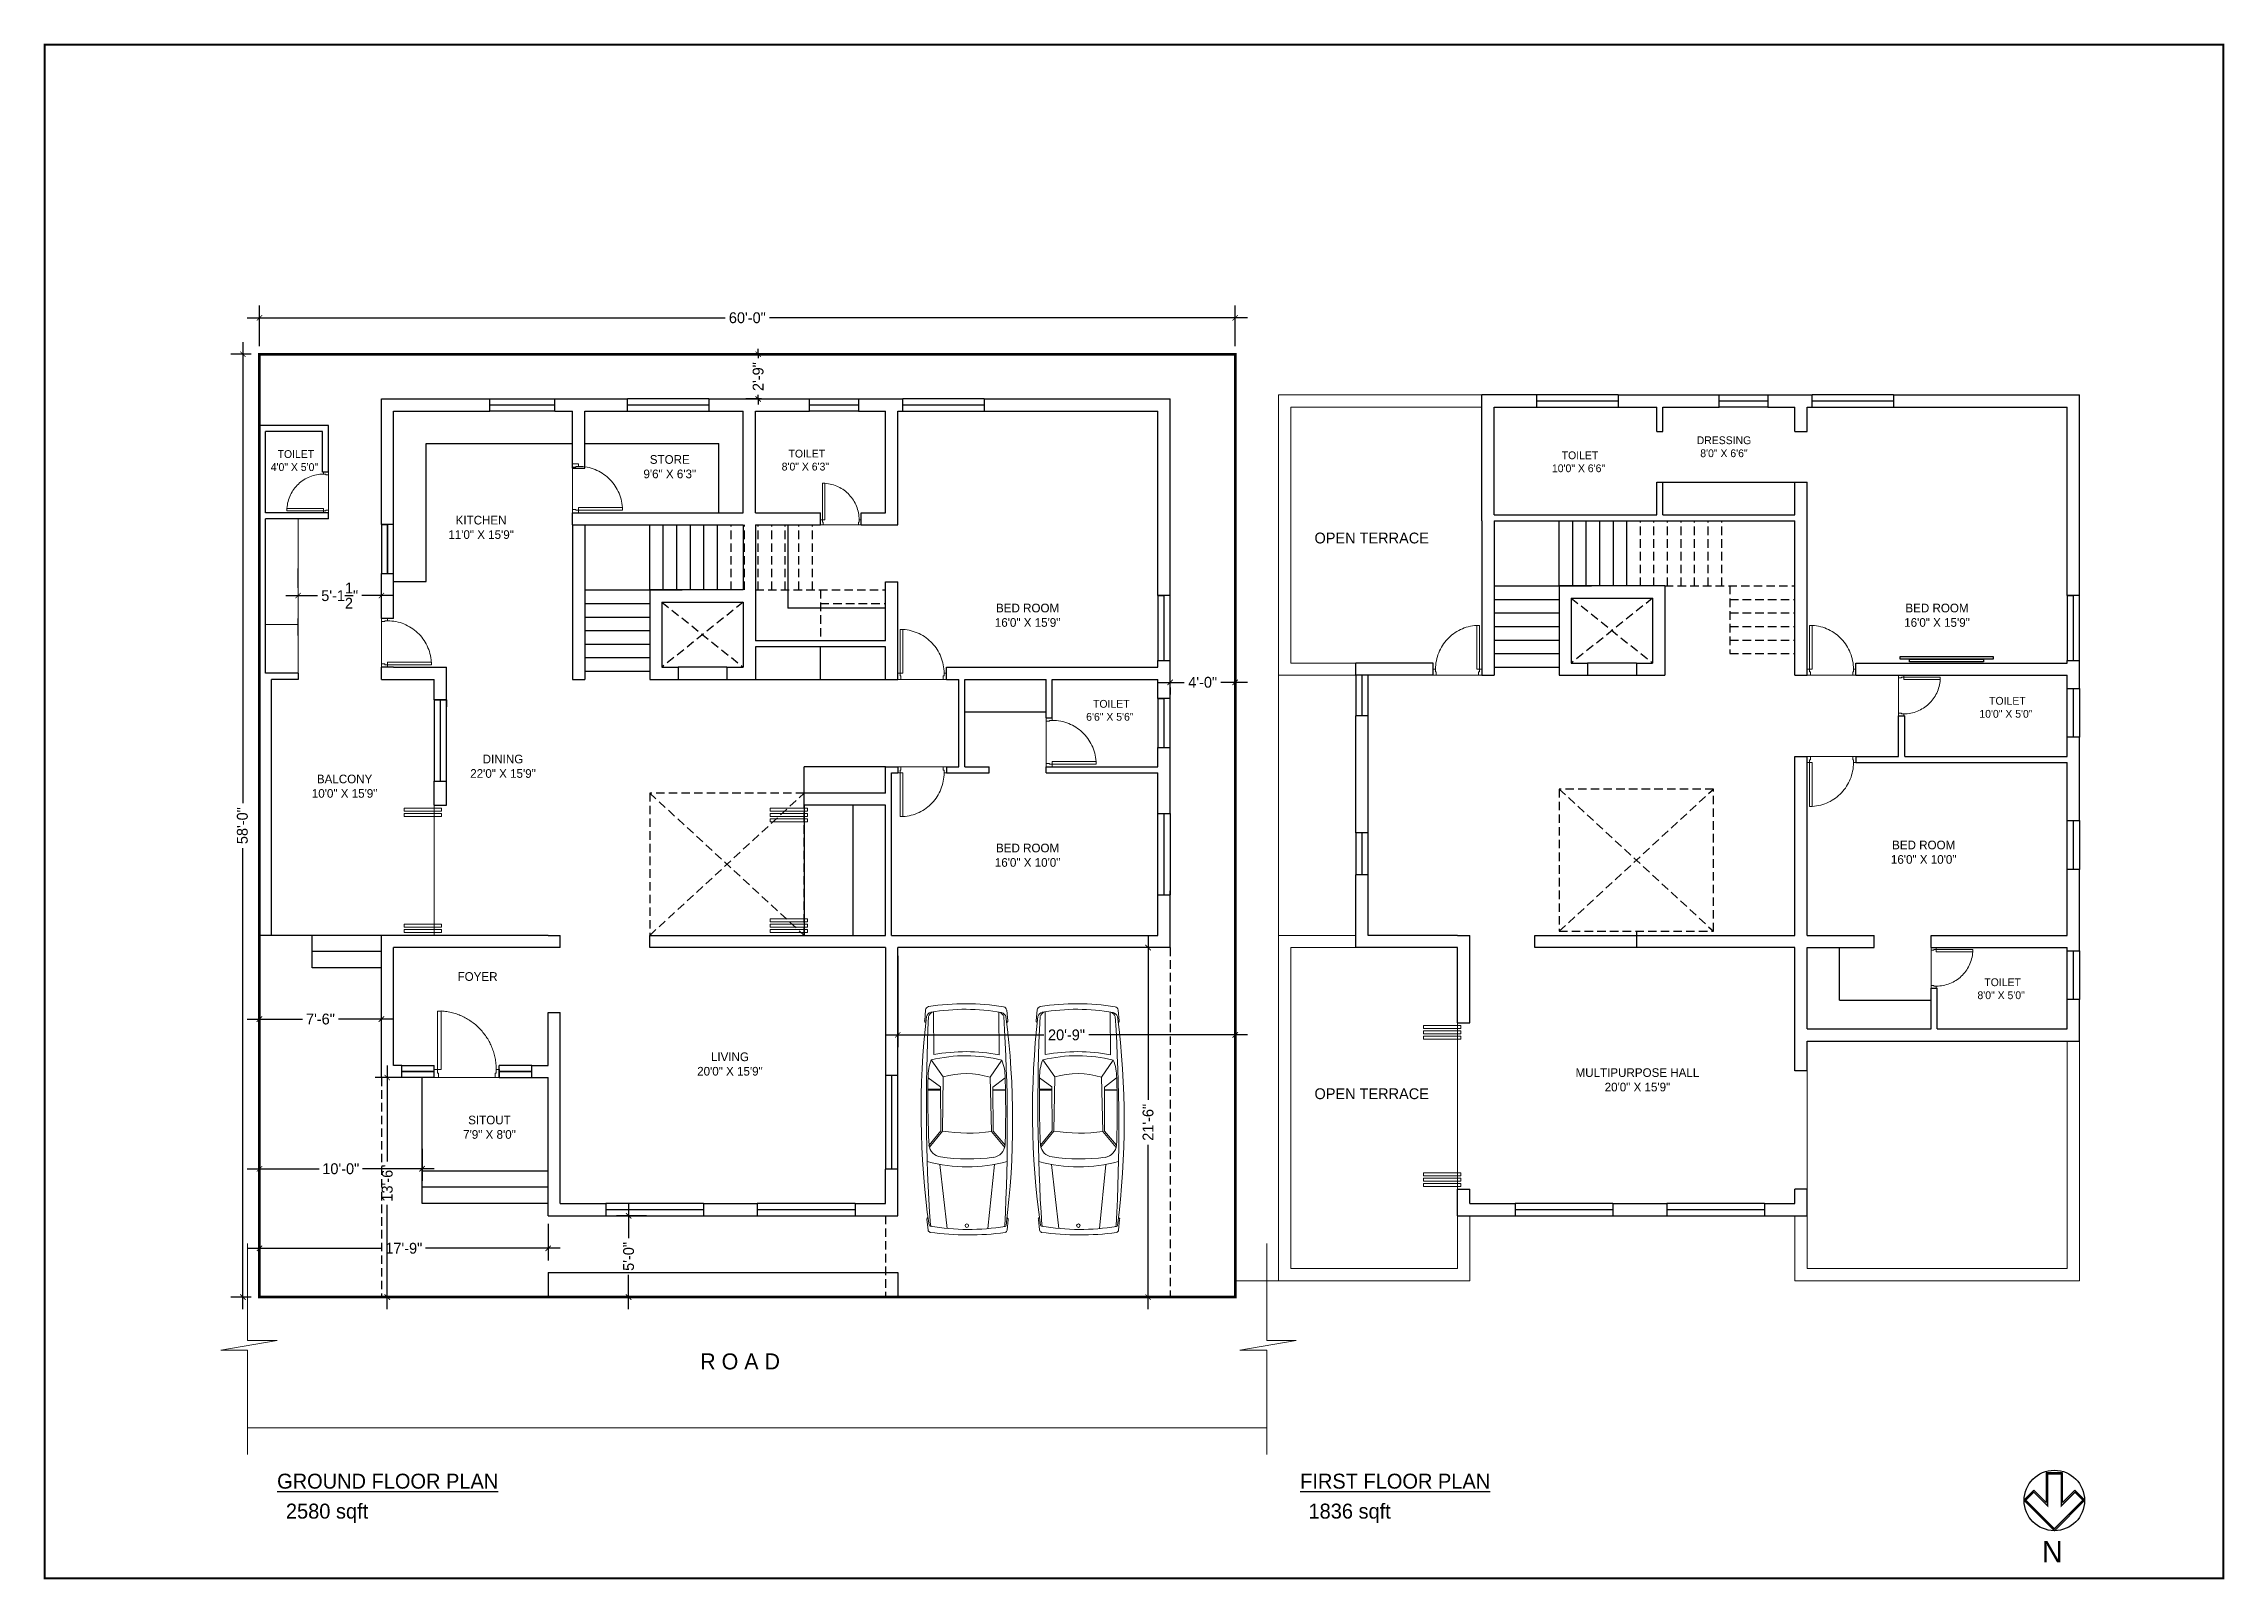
# Model space of a CAD drawing. Header units: inches. Extents: x 22499 to 24108, y 2325 to 3459.
import ezdxf

# ---------------------------------------------------------------- set-up
doc = ezdxf.new("R2010")
doc.units = ezdxf.units.IN
doc.header["$LTSCALE"] = 25
doc.header["$MEASUREMENT"] = 0
doc.header["$PDMODE"] = 34
for name, pattern in [('0', [0]), ('CENTER', [2, 1.25, -0.25, 0.25, -0.25]), ('HIDDEN', [0.375, 0.25, -0.125])]:
    doc.linetypes.add(name, pattern=pattern)
for name, color, linetype, lineweight in [('AR-DIM', 15, 'Continuous', 0), ('AR-STAIRCASE', 25, 'Continuous', 0), ('DOOR', 32, 'Continuous', 5), ('HATCH', 8, 'Continuous', 9), ('Schedule', 7, 'Continuous', 30), ('template', 7, 'Continuous', 20), ('WALL_SV', 1, 'Continuous', 25)]:
    doc.layers.add(name, color=color, linetype=linetype, lineweight=lineweight)
for name, color, linetype in [('AR-ELEVATION', 13, 'Continuous'), ('AR-TEXT', 253, 'Continuous'), ('AR-WALL', 30, 'Continuous'), ('AR-WINDOW', 38, 'Continuous'), ('FURNITURE_SNV', 8, 'Continuous')]:
    doc.layers.add(name, color=color, linetype=linetype)
doc.styles.add('CENTURY GOTHIC', font='stylu.ttf')
doc.styles.add('mystyle', font='times.ttf')
doc.styles.add('TEXT 9', font='GOTHIC.TTF', dxfattribs={"height": 8})
doc.dimstyles.new('DIM 9', dxfattribs={"dimtxt": 12, "dimasz": 6, "dimexe": 9, "dimexo": 6, "dimgap": 3, "dimtad": 0, "dimdec": 1, "dimrnd": 0.5, "dimzin": 11, "dimdsep": 46, "dimlunit": 4, "dimtxsty": 'TEXT 9', "dimblk": 'ARCHTICK', "dimcen": 2.5, "dimdle": 9, "dimclrd": 256, "dimclre": 256, "dimclrt": 7, "dimadec": 0, "dimazin": 0, "dimtfac": 1, "dimtdec": 1, "dimtix": 1, "dimtmove": 1, "dimatfit": 3, "dimfxl": 1, "dimtolj": 1, "dimtzin": 0, "dimarcsym": 0})

msp = doc.modelspace()

# ---------------------------------------------------------------- texts
at = {"attachment_point": 1, "style": 'mystyle'}
for s, insert, char_height, width in [('\\pxqc;{\\fStylus BT|b0|i0|c0|p34; TOILET\\P4\'0" X 5\'0" }', (22630.96, 3159.1), 5.76, 106.6689), ('\\pxqc;{\\fStylus BT|b0|i0|c0|p34;STORE\\P9\'6" X 6\'3" }', (22902, 3155.42), 6.4, 118.521), ('\\pxqc;{\\fStylus BT|b0|i0|c0|p34; TOILET\\P8\'0" X 6\'3" }', (23007.99, 3159.44), 5.76, 106.6689), ('\\pxqc;{\\fStylus BT|b0|i0|c0|p34; TOILET\\P10\'0" X 6\'6" }', (23578.5, 3158.19), 5.76, 106.6689), ('\\pxqc;{\\fStylus BT|b0|i0|c0|p34;DRESSING\\P8\'0" X 6\'6" }', (23685.81, 3169.29), 5.76, 106.6689), ('\\pxqc;{\\fStylus BT|b0|i0|c0|p34;KITCHEN\\P11\'0" X 15\'9" }', (22765.78, 3110.64), 6.4, 112.521), ('\\pxqc;{\\fStylus BT|b0|i0|c0|p34;OPEN TERRACE}', (23408.13, 3098.24), 8, 142.1512), ('\\pxqc;{\\fStylus BT|b0|i0|c0|p34;BED ROOM\\P16\'0" X 15\'9" }', (23166.04, 3045.77), 6.4, 118.521), ('\\pxqc;{\\fStylus BT|b0|i0|c0|p34;BED ROOM\\P16\'0" X 15\'9" }', (23837.08, 3045.77), 6.4, 118.521), ('\\pxqc;{\\fStylus BT|b0|i0|c0|p34; TOILET\\P10\'0" X 5\'0" }', (23893.88, 2976.94), 5.76, 106.6689), ('\\pxqc;{\\fStylus BT|b0|i0|c0|p34; TOILET\\P6\'6" X 5\'6" }', (23232.66, 2974.72), 5.76, 106.6689), ('\\pxqc;{\\fStylus BT|b0|i0|c0|p34;DINING\\P22\'0" X 15\'9" }', (22778.94, 2934.29), 6.4, 118.521), ('\\pxqc;{\\fStylus BT|b0|i0|c0|p34;BALCONY\\P10\'0" X 15\'9" }', (22662.06, 2919.58), 6.4, 118.521), ('\\pxqc;{\\fStylus BT|b0|i0|c0|p34;BED ROOM\\P16\'0" X 10\'0" }', (23166.04, 2868.62), 6.4, 118.521), ('\\pxqc;{\\fStylus BT|b0|i0|c0|p34;BED ROOM\\P16\'0" X 10\'0" }', (23827.25, 2870.84), 6.4, 118.521), ('\\pxqc;{\\fStylus BT|b0|i0|c0|p34;FOYER\\P }', (22760.16, 2773.75), 6.4, 118.521), ('\\pxqc;{\\fStylus BT|b0|i0|c0|p34; TOILET\\P8\'0" X 5\'0" }', (23890.34, 2769.2), 5.76, 106.6689), ('\\pxqc;{\\fStylus BT|b0|i0|c0|p34;LIVING\\P20\'0" X 15\'9" }', (22946.39, 2714.48), 6.4, 118.521), ('\\pxqc;{\\fStylus BT|b0|i0|c0|p34;OPEN TERRACE}', (23408.13, 2688.01), 8, 142.1512), ('\\pxqc;{\\fStylus BT|b0|i0|c0|p34;MULTIPURPOSE HALL\\P20\'0" X 15\'9" }', (23616.03, 2702.81), 6.4, 118.521), ('\\pxqc;{\\fStylus BT|b0|i0|c0|p34;SITOUT\\P7\'9" X 8\'0" }', (22768.95, 2667.82), 6.4, 118.521)]:
    msp.add_mtext(s, dxfattribs=dict(at, insert=insert, char_height=char_height, width=width))
at = {"layer": 'AR-TEXT', "style": 'CENTURY GOTHIC'}
for s, insert, char_height, width, attachment_point in [('R O A D', (22983.73, 2480.33), 11.824, 737.6095, 7), ('{\\LGROUND FLOOR PLAN\\P} ', (22671.52, 2373.93), 11.0362, 688.4355, 7), ('{\\LFIRST FLOOR PLAN\\P} ', (23426.43, 2373.93), 11.0362, 688.4355, 7), ('\\pxqc;{\\fStylus BT|b0|i0|c0|p34;2580 sqft}', (22364.16, 2367.04), 11.0362, 688.4355, 7), ('\\pxqc;1836 sqft', (23118.7, 2367.04), 11.0362, 688.4355, 7), ('N ', (23989.05, 2338.03), 15.88, 148.6636, 9)]:
    msp.add_mtext(s, dxfattribs=dict(at, insert=insert, char_height=char_height, width=width, attachment_point=attachment_point))

# ---------------------------------------------------------------- blocks, each defined once
blk = doc.blocks.new('900-Door')
at = {"layer": 'DOOR', "color": 13}
for p, q in [((0.04, 0.1), (0.04, 0.819)), ((0.084, 0.819), (0.04, 0.819)), ((0.084, 0.1), (0.084, 0.819)), ((0.04, 0.1), (0.084, 0.1))]:
    blk.add_line(p, q, dxfattribs=at)
for points in [[(0.04, 0.1), (0, 0.1), (0, 0), (0.053, 0), (0.053, 0.056), (0.04, 0.056), (0.04, 0.1)], [(0.747, 0), (0.8, 0), (0.8, 0.1), (0.76, 0.1), (0.76, 0.056), (0.747, 0.056), (0.747, 0)]]:
    blk.add_lwpolyline(points, dxfattribs=at)
at = {"layer": 'DOOR', "color": 9, "linetype": 'Continuous', "ltscale": 0.1}
blk.add_lwpolyline([(0.747, 0), (0.053, 0)], dxfattribs=at)
at = {"layer": 'DOOR', "color": 9, "linetype": 'HIDDEN', "ltscale": 15}
blk.add_arc((0.04, 0.1), 0.72, 0, 86.461, dxfattribs=at)
blk = doc.blocks.new('MD-Door')
at = {"layer": 'DOOR', "color": 13}
for p, q in [((2, 4.9), (2, 40)), ((4.1, 40), (2, 40)), ((4.1, 4.9), (4.1, 40)), ((2, 4.9), (4.1, 4.9))]:
    blk.add_line(p, q, dxfattribs=at)
for points in [[(2, 4.9), (0, 4.9), (0, 0), (2.6, 0), (2.6, 2.7), (2, 2.7), (2, 4.9)], [(36.5, 0), (39.1, 0), (39.1, 4.9), (37.1, 4.9), (37.1, 2.7), (36.5, 2.7), (36.5, 0)]]:
    blk.add_lwpolyline(points, dxfattribs=at)
at = {"layer": 'DOOR', "color": 9, "linetype": 'Continuous', "ltscale": 0.1}
blk.add_lwpolyline([(36.5, 0), (2.6, 0)], dxfattribs=at)
at = {"layer": 'DOOR', "color": 9, "linetype": 'HIDDEN', "ltscale": 15}
blk.add_arc((2, 4.9), 35.2, 0, 86.461, dxfattribs=at)
blk = doc.blocks.new('LA-CAR')
at = {"linetype": '0'}
for p, q in [((4190, 1852), (3977, 1821)), ((2698, 1194), (2638, 1439)), ((2718, 1199), (2658, 1444)), ((2760, 1209), (2882, 1493)), ((2967, 1202), (3242, 1513)), ((4189, 1689), (3359, 1487)), ((1908, 967), (1531, 1146)), ((1904, 1001), (1574, 1165)), ((1904, 1001), (2760, 1209)), ((1908, 967), (2967, 1202)), ((-86, 793), (116, 864)), ((33, 427), (1246, 863)), ((2126, 11), (1873, -321)), ((2126, 11), (3175, 288)), ((2139, -21), (2994, 187)), ((2932, 171), (2992, -74)), ((2952, 176), (3011, -69)), ((2994, 187), (3233, -9)), ((3175, 288), (3562, 137)), ((4483, 416), (3654, 214)), ((4559, 272), (4356, 202)), ((1497, -199), (217, -367)), ((2139, -21), (1920, -319)), ((274, -749), (486, -718))]:
    blk.add_line(p, q, dxfattribs=at)
blk.add_circle((177, 57), 34.4, dxfattribs=at)
for centre, radius, start, end in [((6007, -14619), 16540, 96.7345, 111.2498), ((10527, -33327), 35679, 100.4143, 107.1296), ((3975, 1795), 26.4, 85.1105, 186.6863), ((4052, 1675), 133, 30.0153, 83.4933), ((4054, 1599), 166, 40.5705, 81.8823), ((4198, 1768), 83.6, 29.0466, 95.7596), ((-430, -58), 5059, 4.593, 21.6571), ((7519, -19712), 21707, 102.3331, 105.8954), ((3114, 585), 937, 82.1379, 104.3007), ((630, 181), 2932, 359.1541, 27.0303), ((157, 75), 3499, 2.2864, 23.8073), ((496, 159), 3998, 2.8793, 23.3092), ((4304, 1030), 3063, 178.2565, 208.4741), ((1664, 910), 271, 109.4115, 185.4922), ((5394, 1256), 4017, 185.3226, 200.4906), ((5100, 1192), 3200, 184.0283, 201.6649), ((1541, 397), 1638, 356.1723, 29.4466), ((-53, 731), 71, 117.6866, 170.8188), ((5705, 1330), 5858, 185.7639, 200.4862), ((21, 773), 24.3, 111.7808, 185.5206), ((4534, 1058), 4546, 183.6226, 202.6275), ((41, 731), 44.1, 120.1575, 161.8061), ((130, 842), 26.4, 20.6151, 122.1908), ((-5945, 34439), 35679, 280.1718, 286.8871), ((-1381, 15742), 16540, 276.0516, 290.5668), ((3022, 903), 937, 283.0007, 305.1635), ((4342, 224), 26.4, 200.6151, 302.1909), ((4323, 434), 166, 305.4191, 346.7309), ((4356, 366), 133, 303.8081, 357.2861), ((4528, 350), 83.6, 291.5418, 358.2548), ((1882, -49), 271, 201.8092, 277.8899), ((-2373, 20960), 21707, 281.4059, 284.9683), ((274, -678), 71, 216.4826, 269.6148), ((359, -635), 44.1, 225.4953, 267.1439), ((360, -682), 24.3, 201.7808, 275.5206), ((489, -692), 26.4, 265.1105, 6.6863)]:
    blk.add_arc(centre, radius, start, end, dxfattribs=at)
blk = doc.blocks.new('_ArchTick')
at = {"color": 0, "linetype": 'ByBlock', "const_width": 0.15}
blk.add_lwpolyline([(-0.5, -0.5), (0.5, 0.5)], dxfattribs=at)
blk = doc.blocks.new('*D18')
at = {"layer": 'AR-TEXT', "linetype": 'Continuous', "lineweight": -2}
for p, q in [((23129.5, 2785.9), (23129.5, 2718.4)), ((23378.5, 2733.4), (23378.5, 2736.4)), ((23120.5, 2727.4), (23237.3, 2727.4)), ((23387.5, 2727.4), (23270.6, 2727.4))]:
    blk.add_line(p, q, dxfattribs=at)
at = {"layer": 'Defpoints', "color": 0, "linetype": 'Continuous'}
for p in [(23129.5, 2791.9), (23378.5, 2727.4), (23378.5, 2727.4)]:
    blk.add_point(p, dxfattribs=at)
at = {"layer": 'AR-TEXT', "linetype": 'Continuous', "lineweight": -2, "xscale": 4, "yscale": 4, "zscale": 4, "rotation": 180}
blk.add_blockref('_ArchTick', (23129.5, 2727.4), dxfattribs=at)
at = {"layer": 'AR-TEXT', "linetype": 'Continuous', "lineweight": -2, "xscale": 4, "yscale": 4, "zscale": 4}
blk.add_blockref('_ArchTick', (23378.5, 2727.4), dxfattribs=at)
at = {"layer": 'AR-TEXT', "color": 7, "linetype": 'Continuous', "insert": (23254, 2727.4), "char_height": 8, "attachment_point": 5, "style": 'TEXT 9'}
blk.add_mtext('\\A1;20\'-9"', dxfattribs=at)
blk = doc.blocks.new('*D19')
at = {"layer": 'AR-TEXT', "linetype": 'Continuous', "lineweight": -2}
for p, q in [((23314.2, 2800.9), (23314.2, 2679.6)), ((23324.5, 2791.9), (23305.2, 2791.9)), ((23314.2, 2524.9), (23314.2, 2646.3)), ((23324.5, 2533.9), (23305.2, 2533.9))]:
    blk.add_line(p, q, dxfattribs=at)
at = {"layer": 'Defpoints', "color": 0, "linetype": 'Continuous'}
for p in [(23314.2, 2791.9), (23330.5, 2791.9), (23330.5, 2533.9)]:
    blk.add_point(p, dxfattribs=at)
at = {"layer": 'AR-TEXT', "linetype": 'Continuous', "lineweight": -2, "xscale": 4, "yscale": 4, "zscale": 4}
for p, rotation in [((23314.2, 2791.9), 90), ((23314.2, 2533.9), 270)]:
    blk.add_blockref('_ArchTick', p, dxfattribs=dict(at, rotation=rotation))
at = {"layer": 'AR-TEXT', "color": 7, "linetype": 'Continuous', "insert": (23314.2, 2662.9), "char_height": 8, "attachment_point": 5, "rotation": 90, "style": 'TEXT 9'}
blk.add_mtext('\\A1;21\'-6"', dxfattribs=at)
blk = doc.blocks.new('*D20')
at = {"layer": 'AR-TEXT', "linetype": 'Continuous', "lineweight": -2}
for p, q in [((22649.5, 3256.8), (23002.1, 3256.8)), ((22658.5, 3235.9), (22658.5, 3265.8)), ((23387.5, 3256.8), (23034.9, 3256.8)), ((23378.5, 3235.9), (23378.5, 3265.8))]:
    blk.add_line(p, q, dxfattribs=at)
at = {"layer": 'Defpoints', "color": 0, "linetype": 'Continuous'}
for p in [(23378.5, 3256.8), (22658.5, 3229.9), (23378.5, 3229.9)]:
    blk.add_point(p, dxfattribs=at)
at = {"layer": 'AR-TEXT', "linetype": 'Continuous', "lineweight": -2, "xscale": 4, "yscale": 4, "zscale": 4, "rotation": 180}
blk.add_blockref('_ArchTick', (22658.5, 3256.8), dxfattribs=at)
at = {"layer": 'AR-TEXT', "linetype": 'Continuous', "lineweight": -2, "xscale": 4, "yscale": 4, "zscale": 4}
blk.add_blockref('_ArchTick', (23378.5, 3256.8), dxfattribs=at)
at = {"layer": 'AR-TEXT', "color": 7, "linetype": 'Continuous', "insert": (23018.5, 3256.8), "char_height": 8, "attachment_point": 5, "style": 'TEXT 9'}
blk.add_mtext('\\A1;60\'-0"', dxfattribs=at)
blk = doc.blocks.new('*D16')
at = {"layer": 'AR-TEXT', "linetype": 'Continuous', "lineweight": -2}
for p, q in [((23029, 3229.9), (23017.5, 3229.9)), ((23026.5, 3229.9), (23026.5, 3233.9)), ((23026.5, 3229.9), (23026.5, 3227)), ((23029, 3196.9), (23017.5, 3196.9)), ((23026.5, 3196.9), (23026.5, 3199.9)), ((23026.5, 3196.9), (23026.5, 3192.9))]:
    blk.add_line(p, q, dxfattribs=at)
at = {"layer": 'Defpoints', "color": 0, "linetype": 'Continuous'}
for p in [(23026.5, 3229.9), (23035, 3229.9), (23035, 3196.9)]:
    blk.add_point(p, dxfattribs=at)
at = {"layer": 'AR-TEXT', "linetype": 'Continuous', "lineweight": -2, "xscale": 4, "yscale": 4, "zscale": 4}
for p, rotation in [((23026.5, 3229.9), 270), ((23026.5, 3196.9), 90)]:
    blk.add_blockref('_ArchTick', p, dxfattribs=dict(at, rotation=rotation))
at = {"layer": 'AR-TEXT', "color": 7, "linetype": 'Continuous', "insert": (23026.5, 3213.4), "char_height": 8, "attachment_point": 5, "rotation": 90, "style": 'TEXT 9'}
blk.add_mtext('\\A1;2\'-9"', dxfattribs=at)
blk = doc.blocks.new('*D21')
at = {"layer": 'AR-TEXT', "linetype": 'Continuous', "lineweight": -2}
for p, q in [((22646.3, 3238.9), (22646.3, 2898.5)), ((22652.5, 3229.9), (22637.3, 3229.9)), ((22646.3, 2524.9), (22646.3, 2865.3)), ((22652.5, 2533.9), (22637.3, 2533.9))]:
    blk.add_line(p, q, dxfattribs=at)
at = {"layer": 'Defpoints', "color": 0, "linetype": 'Continuous'}
for p in [(22658.5, 3229.9), (22646.3, 2533.9), (22658.5, 2533.9)]:
    blk.add_point(p, dxfattribs=at)
at = {"layer": 'AR-TEXT', "linetype": 'Continuous', "lineweight": -2, "xscale": 4, "yscale": 4, "zscale": 4}
for p, rotation in [((22646.3, 3229.9), 90), ((22646.3, 2533.9), 270)]:
    blk.add_blockref('_ArchTick', p, dxfattribs=dict(at, rotation=rotation))
at = {"layer": 'AR-TEXT', "color": 7, "linetype": 'Continuous', "insert": (22645.9, 2881.9), "char_height": 8, "attachment_point": 5, "rotation": 90, "style": 'TEXT 9'}
blk.add_mtext('\\A1;58\'-0"', dxfattribs=at)
blk = doc.blocks.new('*D17')
at = {"layer": 'AR-TEXT', "linetype": 'Continuous', "lineweight": -2}
for p, q in [((22649.5, 2739.1), (22690.2, 2739.1)), ((22658.5, 2731.9), (22658.5, 2748.1)), ((22757.5, 2739.1), (22716.8, 2739.1)), ((22748.5, 2731.9), (22748.5, 2748.1))]:
    blk.add_line(p, q, dxfattribs=at)
at = {"layer": 'Defpoints', "color": 0, "linetype": 'Continuous'}
for p in [(22658.5, 2739.1), (22658.5, 2725.9), (22748.5, 2725.9)]:
    blk.add_point(p, dxfattribs=at)
at = {"layer": 'AR-TEXT', "linetype": 'Continuous', "lineweight": -2, "xscale": 4, "yscale": 4, "zscale": 4, "rotation": 180}
blk.add_blockref('_ArchTick', (22658.5, 2739.1), dxfattribs=at)
at = {"layer": 'AR-TEXT', "linetype": 'Continuous', "lineweight": -2, "xscale": 4, "yscale": 4, "zscale": 4}
blk.add_blockref('_ArchTick', (22748.5, 2739.1), dxfattribs=at)
at = {"layer": 'AR-TEXT', "color": 7, "linetype": 'Continuous', "insert": (22703.5, 2739.1), "char_height": 8, "attachment_point": 5, "style": 'TEXT 9'}
blk.add_mtext('\\A1;7\'-6"', dxfattribs=at)
blk = doc.blocks.new('*D22')
at = {"layer": 'AR-TEXT', "linetype": 'Continuous', "lineweight": -2}
for p, q in [((22944.2, 2593.9), (22921.9, 2593.9)), ((22930.9, 2602.9), (22930.9, 2577.4)), ((22930.9, 2524.9), (22930.9, 2550.4)), ((22944.2, 2533.9), (22921.9, 2533.9))]:
    blk.add_line(p, q, dxfattribs=at)
at = {"layer": 'Defpoints', "color": 0, "linetype": 'Continuous'}
for p in [(22950.2, 2593.9), (22930.9, 2533.9), (22950.2, 2533.9)]:
    blk.add_point(p, dxfattribs=at)
at = {"layer": 'AR-TEXT', "linetype": 'Continuous', "lineweight": -2, "xscale": 4, "yscale": 4, "zscale": 4}
for p, rotation in [((22930.9, 2593.9), 90), ((22930.9, 2533.9), 270)]:
    blk.add_blockref('_ArchTick', p, dxfattribs=dict(at, rotation=rotation))
at = {"layer": 'AR-TEXT', "color": 7, "linetype": 'Continuous', "insert": (22930.9, 2563.9), "char_height": 8, "attachment_point": 5, "rotation": 90, "style": 'TEXT 9'}
blk.add_mtext('\\A1;5\'-0"', dxfattribs=at)
blk = doc.blocks.new('*D23')
at = {"layer": 'AR-TEXT', "linetype": 'Continuous', "lineweight": -2}
for p, q in [((22658.5, 2643.4), (22658.5, 2619.6)), ((22778.5, 2643.4), (22778.5, 2619.6)), ((22649.5, 2628.6), (22702.5, 2628.6)), ((22787.5, 2628.6), (22734.5, 2628.6))]:
    blk.add_line(p, q, dxfattribs=at)
at = {"layer": 'Defpoints', "color": 0, "linetype": 'Continuous'}
for p in [(22658.5, 2649.4), (22778.5, 2649.4), (22658.5, 2628.6)]:
    blk.add_point(p, dxfattribs=at)
at = {"layer": 'AR-TEXT', "linetype": 'Continuous', "lineweight": -2, "xscale": 4, "yscale": 4, "zscale": 4, "rotation": 180}
blk.add_blockref('_ArchTick', (22658.5, 2628.6), dxfattribs=at)
at = {"layer": 'AR-TEXT', "linetype": 'Continuous', "lineweight": -2, "xscale": 4, "yscale": 4, "zscale": 4}
blk.add_blockref('_ArchTick', (22778.5, 2628.6), dxfattribs=at)
at = {"layer": 'AR-TEXT', "color": 7, "linetype": 'Continuous', "insert": (22718.5, 2628.6), "char_height": 8, "attachment_point": 5, "style": 'TEXT 9'}
blk.add_mtext('\\A1;10\'-0"', dxfattribs=at)
blk = doc.blocks.new('*D27')
at = {"layer": 'AR-TEXT', "linetype": 'Continuous', "lineweight": -2}
for p, q in [((22687, 3057.4), (22687, 3060.7)), ((22748.5, 3057.4), (22748.5, 3060.7)), ((22678, 3051.7), (22701.3, 3051.7)), ((22757.5, 3051.7), (22734.1, 3051.7))]:
    blk.add_line(p, q, dxfattribs=at)
at = {"layer": 'Defpoints', "color": 0, "linetype": 'Continuous'}
for p in [(22687, 3051.4), (22748.5, 3051.7), (22748.5, 3051.4)]:
    blk.add_point(p, dxfattribs=at)
at = {"layer": 'AR-TEXT', "linetype": 'Continuous', "lineweight": -2, "xscale": 4, "yscale": 4, "zscale": 4, "rotation": 180}
blk.add_blockref('_ArchTick', (22687, 3051.7), dxfattribs=at)
at = {"layer": 'AR-TEXT', "linetype": 'Continuous', "lineweight": -2, "xscale": 4, "yscale": 4, "zscale": 4}
blk.add_blockref('_ArchTick', (22748.5, 3051.7), dxfattribs=at)
at = {"layer": 'AR-TEXT', "color": 7, "linetype": 'Continuous', "insert": (22717.7, 3051.7), "char_height": 8, "attachment_point": 5, "style": 'TEXT 9'}
blk.add_mtext('\\A1;5\'-1{\\H1x;\\S1/2;}"', dxfattribs=at)
blk = doc.blocks.new('*D24')
at = {"layer": 'AR-TEXT', "linetype": 'Continuous', "lineweight": -2}
for p, q in [((22752.8, 2704.9), (22752.8, 2634)), ((22757.5, 2695.9), (22743.8, 2695.9)), ((22752.8, 2524.9), (22752.8, 2602)), ((22757.5, 2533.9), (22743.8, 2533.9))]:
    blk.add_line(p, q, dxfattribs=at)
at = {"layer": 'Defpoints', "color": 0, "linetype": 'Continuous'}
for p in [(22763.5, 2695.9), (22752.8, 2533.9), (22763.5, 2533.9)]:
    blk.add_point(p, dxfattribs=at)
at = {"layer": 'AR-TEXT', "linetype": 'Continuous', "lineweight": -2, "xscale": 4, "yscale": 4, "zscale": 4}
for p, rotation in [((22752.8, 2695.9), 90), ((22752.8, 2533.9), 270)]:
    blk.add_blockref('_ArchTick', p, dxfattribs=dict(at, rotation=rotation))
at = {"layer": 'AR-TEXT', "color": 7, "linetype": 'Continuous', "insert": (22752.8, 2618), "char_height": 8, "attachment_point": 5, "rotation": 90, "style": 'TEXT 9'}
blk.add_mtext('\\A1;13\'-6"', dxfattribs=at)
blk = doc.blocks.new('*D25')
at = {"layer": 'AR-TEXT', "linetype": 'Continuous', "lineweight": -2}
for p, q in [((22658.5, 2587.9), (22658.5, 2560.9)), ((22871.5, 2587.9), (22871.5, 2560.9)), ((22649.5, 2569.9), (22749, 2569.9)), ((22880.5, 2569.9), (22781, 2569.9))]:
    blk.add_line(p, q, dxfattribs=at)
at = {"layer": 'Defpoints', "color": 0, "linetype": 'Continuous'}
for p in [(22658.5, 2593.9), (22871.5, 2593.9), (22658.5, 2569.9)]:
    blk.add_point(p, dxfattribs=at)
at = {"layer": 'AR-TEXT', "linetype": 'Continuous', "lineweight": -2, "xscale": 4, "yscale": 4, "zscale": 4, "rotation": 180}
blk.add_blockref('_ArchTick', (22658.5, 2569.9), dxfattribs=at)
at = {"layer": 'AR-TEXT', "linetype": 'Continuous', "lineweight": -2, "xscale": 4, "yscale": 4, "zscale": 4}
blk.add_blockref('_ArchTick', (22871.5, 2569.9), dxfattribs=at)
at = {"layer": 'AR-TEXT', "color": 7, "linetype": 'Continuous', "insert": (22765, 2569.9), "char_height": 8, "attachment_point": 5, "style": 'TEXT 9'}
blk.add_mtext('\\A1;17\'-9"', dxfattribs=at)
blk = doc.blocks.new('*D26')
at = {"layer": 'AR-TEXT', "linetype": 'Continuous', "lineweight": -2}
for p, q in [((23321.5, 2987.7), (23340.9, 2987.7)), ((23330.5, 2983.8), (23330.5, 2978.7)), ((23387.5, 2987.7), (23368, 2987.7)), ((23378.5, 2983.8), (23378.5, 2978.7))]:
    blk.add_line(p, q, dxfattribs=at)
at = {"layer": 'Defpoints', "color": 0, "linetype": 'Continuous'}
for p in [(23330.5, 2989.8), (23378.5, 2989.8), (23378.5, 2987.7)]:
    blk.add_point(p, dxfattribs=at)
at = {"layer": 'AR-TEXT', "linetype": 'Continuous', "lineweight": -2, "xscale": 4, "yscale": 4, "zscale": 4, "rotation": 180}
blk.add_blockref('_ArchTick', (23330.5, 2987.7), dxfattribs=at)
at = {"layer": 'AR-TEXT', "linetype": 'Continuous', "lineweight": -2, "xscale": 4, "yscale": 4, "zscale": 4}
blk.add_blockref('_ArchTick', (23378.5, 2987.7), dxfattribs=at)
at = {"layer": 'AR-TEXT', "color": 7, "linetype": 'Continuous', "insert": (23354.5, 2987.7), "char_height": 8, "attachment_point": 5, "style": 'TEXT 9'}
blk.add_mtext('\\A1;4\'-0"', dxfattribs=at)

# ---------------------------------------------------------------- dimensions: what is measured, and where the dimension line sits
at = {"layer": 'AR-TEXT', "linetype": 'Continuous'}
for base, p1, p2, picture, middle in [((23378.48, 3256.79), (22658.48, 3229.92), (23378.48, 3229.92), '*D20', (23018.48, 3256.79)), ((22748.48, 3051.74), (22686.98, 3051.42), (22748.48, 3051.42), '*D27', (22717.73, 3051.74)), ((23378.48, 2987.69), (23330.48, 2989.79), (23378.48, 2989.79), '*D26', (23354.48, 2987.69)), ((23378.48, 2727.42), (23129.48, 2791.92), (23378.48, 2727.42), '*D18', (23253.98, 2727.42)), ((22658.48, 2739.06), (22748.48, 2725.92), (22658.48, 2725.92), '*D17', (22703.48, 2739.06)), ((22658.48, 2628.64), (22778.48, 2649.42), (22658.48, 2649.42), '*D23', (22718.48, 2628.64)), ((22658.48, 2569.88), (22871.48, 2593.92), (22658.48, 2593.92), '*D25', (22764.98, 2569.88))]:
    dim = msp.add_linear_dim(base=base, p1=p1, p2=p2, dimstyle='DIM 9', override={"dimasz": 4, "dimrnd": 0, "dimpost": '\\X'}, dxfattribs=at)
    dim.commit()
    dim.dimension.update_dxf_attribs({"geometry": picture, "text_midpoint": middle})
for base, p1, p2, picture, middle in [((22646.33, 2533.92), (22658.48, 3229.92), (22658.48, 2533.92), '*D21', (22645.95, 2881.92)), ((22752.76, 2533.92), (22763.48, 2695.92), (22763.48, 2533.92), '*D24', (22752.76, 2618.03))]:
    dim = msp.add_linear_dim(base=base, p1=p1, p2=p2, angle=90, dimstyle='DIM 9', override={"dimasz": 4, "dimrnd": 0, "dimpost": '\\X'}, dxfattribs=at)
    dim.commit()
    dim.dimension.update_dxf_attribs({"geometry": picture, "text_midpoint": middle, "dimtype": 128})
for base, p1, p2, picture, middle in [((23026.49, 3229.92), (23034.98, 3196.92), (23034.98, 3229.92), '*D16', (23026.49, 3213.42)), ((23314.2, 2791.92), (23330.48, 2533.92), (23330.48, 2791.92), '*D19', (23314.2, 2662.92)), ((22930.92, 2533.92), (22950.16, 2593.92), (22950.16, 2533.92), '*D22', (22930.92, 2563.92))]:
    dim = msp.add_linear_dim(base=base, p1=p1, p2=p2, angle=90, dimstyle='DIM 9', override={"dimasz": 4, "dimrnd": 0, "dimpost": '\\X'}, dxfattribs=at)
    dim.commit()
    dim.dimension.update_dxf_attribs({"geometry": picture, "text_midpoint": middle})

# ---------------------------------------------------------------- linework, layer by layer
msp.add_lwpolyline([(23989.01, 2404.26), (23976.86, 2404.26), (23976.86, 2382.24), (23967.76, 2391.34), (23960.4, 2383.97), (23982.93, 2361.43), (24005.47, 2383.97), (23998.11, 2391.34), (23989.01, 2382.24)], close=True)
at = {"const_width": 1.01}
msp.add_lwpolyline([(23987.99, 2403.25), (23977.88, 2403.25), (23977.88, 2379.79), (23967.76, 2389.9), (23961.83, 2383.97), (23982.93, 2362.87), (24004.04, 2383.97), (23998.11, 2389.9), (23987.99, 2379.79)], close=True, dxfattribs=at)
msp.add_circle((23982.95, 2383.76), 22.31)
at = {"layer": 'AR-DIM', "color": 2, "linetype": 'CENTER', "ltscale": 2, "const_width": 2}
msp.add_lwpolyline([(23378.48, 3229.92), (23378.48, 2533.92), (22658.48, 2533.92), (22658.48, 3229.92)], close=True, dxfattribs=at)
at = {"layer": 'AR-ELEVATION', "color": 9, "linetype": 'HIDDEN', "ltscale": 25}
for p, q in [((22686.98, 3058.91), (22686.98, 3071.66)), ((22686.98, 3022.17), (22686.98, 3034.91))]:
    msp.add_line(p, q, dxfattribs=at)
at = {"layer": 'AR-STAIRCASE', "ltscale": 25}
for p, q in [((23410.51, 2992.92), (23410.51, 3199.92)), ((23410.51, 3199.92), (23560.51, 3199.92)), ((23419.51, 3001.92), (23419.51, 3190.92)), ((23419.51, 3190.92), (23560.51, 3190.92)), ((22686.98, 2994.42), (22686.98, 3108.42)), ((22686.98, 3030.42), (22662.98, 3030.42)), ((23467.51, 3001.92), (23419.51, 3001.92)), ((23410.51, 2800.92), (23410.51, 2992.92)), ((23467.51, 2992.92), (23410.51, 2992.92)), ((22787.48, 2899.92), (22787.48, 2800.92)), ((23410.51, 2725.92), (23410.51, 2800.92)), ((23467.51, 2800.92), (23410.51, 2800.92)), ((23419.51, 2554.92), (23419.51, 2791.92)), ((23467.51, 2791.92), (23419.51, 2791.92)), ((23542.51, 2736.45), (23542.51, 2613.45)), ((23410.51, 2725.92), (23410.51, 2545.92)), ((23992.51, 2722.92), (23992.51, 2554.92)), ((24001.51, 2722.92), (24001.51, 2545.92)), ((23800.51, 2613.45), (23800.51, 2700.88)), ((23542.51, 2593.92), (23542.51, 2554.92)), ((23551.51, 2593.92), (23551.51, 2545.92)), ((23791.51, 2593.92), (23791.51, 2545.92)), ((23800.51, 2593.92), (23800.51, 2554.92)), ((23378.48, 2545.92), (23443.01, 2545.92)), ((23410.51, 2545.92), (23551.51, 2545.92)), ((23419.51, 2554.92), (23542.51, 2554.92)), ((23791.51, 2545.92), (24001.51, 2545.92)), ((23800.51, 2554.92), (23992.51, 2554.92)), ((22649.77, 2437.32), (23401.73, 2437.32))]:
    msp.add_line(p, q, dxfattribs=at)
for points in [[(22792.79, 2894.8), (22765.28, 2894.8), (22765.28, 2892.65), (22792.79, 2892.65)], [(22792.79, 2890.88), (22765.28, 2890.88), (22765.28, 2888.74), (22792.79, 2888.74)], [(23062.94, 2894.8), (23035.43, 2894.8), (23035.43, 2892.65), (23062.94, 2892.65)], [(23062.94, 2890.88), (23035.43, 2890.88), (23035.43, 2888.74), (23062.94, 2888.74)], [(23062.94, 2886.97), (23035.43, 2886.97), (23035.43, 2884.82), (23062.94, 2884.82)], [(22792.79, 2806.96), (22765.28, 2806.96), (22765.28, 2809.1), (22792.79, 2809.1)], [(22792.79, 2803.04), (22765.28, 2803.04), (22765.28, 2805.19), (22792.79, 2805.19)], [(23062.94, 2810.87), (23035.43, 2810.87), (23035.43, 2813.02), (23062.94, 2813.02)], [(23062.94, 2806.96), (23035.43, 2806.96), (23035.43, 2809.1), (23062.94, 2809.1)], [(23062.94, 2803.04), (23035.43, 2803.04), (23035.43, 2805.19), (23062.94, 2805.19)], [(23544.98, 2734.33), (23517.47, 2734.33), (23517.47, 2732.18), (23544.98, 2732.18)], [(23544.98, 2730.41), (23517.47, 2730.41), (23517.47, 2728.27), (23544.98, 2728.27)], [(23544.98, 2726.5), (23517.47, 2726.5), (23517.47, 2724.35), (23544.98, 2724.35)], [(23544.98, 2623.4), (23517.47, 2623.4), (23517.47, 2625.55), (23544.98, 2625.55)], [(23544.98, 2619.49), (23517.47, 2619.49), (23517.47, 2621.63), (23544.98, 2621.63)], [(23544.98, 2615.57), (23517.47, 2615.57), (23517.47, 2617.72), (23544.98, 2617.72)]]:
    msp.add_lwpolyline(points, close=True, dxfattribs=at)
for points in [[(22649.77, 2573.53), (22649.77, 2501.91), (22671.45, 2501.91), (22629.98, 2494.83), (22649.77, 2494.83), (22649.77, 2417.61)], [(23401.73, 2573.53), (23401.73, 2501.91), (23423.41, 2501.91), (23381.93, 2494.83), (23401.73, 2494.83), (23401.73, 2417.61)]]:
    msp.add_lwpolyline(points, dxfattribs=at)
at = {"layer": 'AR-WALL', "color": 1}
for p, q in [((22828.45, 3187.92), (22828.45, 3196.92)), ((22876.37, 3187.92), (22876.37, 3196.92)), ((22929.98, 3187.92), (22929.98, 3196.92)), ((22989.98, 3196.92), (22989.98, 3187.92)), ((23064.49, 3187.92), (23064.49, 3196.92)), ((23100.49, 3196.92), (23100.49, 3187.92)), ((23133.13, 3187.92), (23133.13, 3196.92)), ((23193.13, 3196.92), (23193.13, 3187.92)), ((23601.01, 3190.92), (23601.01, 3199.92)), ((23661.01, 3199.92), (23661.01, 3190.92)), ((23735.53, 3190.92), (23735.53, 3199.92)), ((23771.53, 3199.92), (23771.53, 3190.92)), ((23804.17, 3190.92), (23804.17, 3199.92)), ((23864.17, 3199.92), (23864.17, 3190.92)), ((22757.48, 3104.16), (22748.48, 3104.16)), ((22748.48, 3104.16), (22752.98, 3104.16)), ((22748.48, 3068.16), (22757.48, 3068.16)), ((23330.48, 3051.92), (23321.48, 3051.92)), ((23321.48, 3051.92), (23325.98, 3051.92)), ((24001.51, 3051.92), (23992.51, 3051.92)), ((23992.51, 3051.92), (23997.01, 3051.92)), ((22757.48, 3034.92), (22748.48, 3034.92)), ((22748.48, 2998.92), (22748.48, 2998.92)), ((22757.48, 2998.92), (22748.48, 2998.92)), ((23321.48, 3003.92), (23330.48, 3003.92)), ((23992.51, 3003.92), (24001.51, 3003.92)), ((23992.51, 2983.15), (24001.51, 2983.15)), ((23330.48, 2975.67), (23321.48, 2975.67)), ((23321.48, 2975.67), (23325.98, 2975.67)), ((24001.51, 2947.15), (23992.51, 2947.15)), ((23321.48, 2939.67), (23330.48, 2939.67)), ((23321.48, 2890.91), (23330.48, 2890.91)), ((23992.51, 2885.63), (24001.51, 2885.63)), ((24001.51, 2849.63), (23992.51, 2849.63)), ((23992.51, 2789.5), (24001.51, 2789.5)), ((24001.51, 2753.5), (23992.51, 2753.5)), ((23129.48, 2697.49), (23120.48, 2697.49)), ((23129.48, 2628.35), (23120.48, 2628.35)), ((22914.09, 2602.92), (22914.09, 2593.92)), ((22986.23, 2602.92), (22986.23, 2593.92)), ((23025.86, 2602.92), (23025.86, 2593.92)), ((23098, 2602.92), (23098, 2593.92)), ((23585.12, 2602.92), (23585.12, 2593.92)), ((23657.26, 2602.92), (23657.26, 2593.92)), ((23696.9, 2602.92), (23696.9, 2593.92)), ((23769.04, 2602.92), (23769.04, 2593.92))]:
    msp.add_line(p, q, dxfattribs=at)
at = {"layer": 'AR-WINDOW', "color": 4, "linetype": 'Continuous'}
for p, q in [((22828.45, 3196.92), (22876.37, 3196.92)), ((22876.37, 3187.92), (22828.45, 3187.92)), ((22989.98, 3196.92), (22929.98, 3196.92)), ((22929.98, 3187.92), (22989.98, 3187.92)), ((23193.13, 3196.92), (23133.13, 3196.92)), ((23133.13, 3187.92), (23193.13, 3187.92)), ((23661.01, 3199.92), (23601.01, 3199.92)), ((23601.01, 3190.92), (23661.01, 3190.92)), ((23864.17, 3199.92), (23804.17, 3199.92)), ((23804.17, 3190.92), (23864.17, 3190.92)), ((22748.48, 3104.16), (22748.48, 3068.16)), ((22757.48, 3068.16), (22757.48, 3104.16)), ((23321.48, 3051.92), (23321.48, 3003.92)), ((23330.48, 3003.92), (23330.48, 3051.92)), ((23992.51, 3051.92), (23992.51, 3003.92)), ((24001.51, 3003.92), (24001.51, 3051.92)), ((23321.48, 2975.67), (23321.48, 2939.67)), ((23330.48, 2939.67), (23330.48, 2975.67)), ((22763.48, 2704.92), (22787.48, 2704.92)), ((22763.48, 2695.92), (22763.48, 2704.92)), ((22787.48, 2695.92), (22787.48, 2704.92)), ((22835.48, 2695.92), (22835.48, 2704.92)), ((22859.48, 2704.92), (22835.48, 2704.92)), ((22787.48, 2695.92), (22763.48, 2695.92)), ((22835.48, 2695.92), (22859.48, 2695.92)), ((23120.48, 2697.49), (23120.48, 2628.35)), ((23129.48, 2628.35), (23129.48, 2697.49)), ((22986.23, 2602.92), (22914.09, 2602.92)), ((22914.09, 2593.92), (22986.23, 2593.92)), ((23098, 2602.92), (23025.86, 2602.92)), ((23025.86, 2593.92), (23098, 2593.92)), ((23657.26, 2602.92), (23585.12, 2602.92)), ((23585.12, 2593.92), (23657.26, 2593.92)), ((23769.04, 2602.92), (23696.9, 2602.92)), ((23696.9, 2593.92), (23769.04, 2593.92))]:
    msp.add_line(p, q, dxfattribs=at)
at = {"layer": 'AR-WINDOW', "color": 4}
for p, q in [((23064.49, 3196.92), (23100.49, 3196.92)), ((23100.49, 3187.92), (23064.49, 3187.92)), ((23735.53, 3199.92), (23771.53, 3199.92)), ((23771.53, 3190.92), (23735.53, 3190.92)), ((23467.51, 2992.92), (23467.51, 2962.92)), ((23476.51, 2962.92), (23476.51, 2992.92)), ((23992.51, 2947.15), (23992.51, 2983.15)), ((24001.51, 2983.15), (24001.51, 2947.15)), ((22787.48, 2974.76), (22787.48, 2914.76)), ((22796.48, 2914.76), (22796.48, 2974.76)), ((23321.48, 2830.91), (23321.48, 2890.91)), ((23330.48, 2890.91), (23330.48, 2830.91)), ((23992.51, 2849.63), (23992.51, 2885.63)), ((24001.51, 2885.63), (24001.51, 2849.63)), ((23467.51, 2876.67), (23467.51, 2845.67)), ((23476.51, 2845.67), (23476.51, 2876.67)), ((23992.51, 2753.5), (23992.51, 2789.5)), ((24001.51, 2789.5), (24001.51, 2753.5))]:
    msp.add_line(p, q, dxfattribs=at)
at = {"layer": 'AR-WINDOW', "color": 4, "const_width": 1}
for points in [[(22828.45, 3192.42), (22876.37, 3192.42)], [(22929.98, 3192.42), (22989.98, 3192.42)], [(23064.49, 3192.42), (23100.49, 3192.42)], [(23133.13, 3192.42), (23193.13, 3192.42)], [(23601.01, 3195.42), (23661.01, 3195.42)], [(23735.53, 3195.42), (23771.53, 3195.42)], [(23804.17, 3195.42), (23864.17, 3195.42)], [(22752.98, 3068.16), (22752.98, 3104.16)], [(23325.98, 3003.92), (23325.98, 3051.92)], [(23997.01, 3003.92), (23997.01, 3051.92)], [(23472.01, 2962.92), (23472.01, 2992.92)], [(23997.01, 2983.15), (23997.01, 2947.15)], [(22791.98, 2914.76), (22791.98, 2974.76)], [(23325.98, 2939.67), (23325.98, 2975.67)], [(23325.98, 2890.91), (23325.98, 2830.91)], [(23997.01, 2885.63), (23997.01, 2849.63)], [(23472.01, 2845.67), (23472.01, 2876.67)], [(23997.01, 2789.5), (23997.01, 2753.5)], [(22787.48, 2700.42), (22763.48, 2700.42)], [(22835.48, 2700.42), (22859.48, 2700.42)], [(23124.98, 2628.35), (23124.98, 2697.49)], [(22986.23, 2598.42), (22914.09, 2598.42)], [(23098, 2598.42), (23025.86, 2598.42)], [(23657.26, 2598.42), (23585.12, 2598.42)], [(23769.04, 2598.42), (23696.9, 2598.42)]]:
    msp.add_lwpolyline(points, dxfattribs=at)
at = {"layer": 'FURNITURE_SNV'}
for p, q in [((22781.48, 3062.04), (22781.48, 3163.92)), ((22781.48, 3163.92), (22889.48, 3163.92)), ((22898.48, 3163.92), (22997.48, 3163.92)), ((22997.48, 3112.92), (22997.48, 3163.92)), ((23694.01, 3135.42), (23791.51, 3135.42)), ((23617.51, 3058.92), (23617.51, 3106.92)), ((23627.51, 3058.92), (23627.51, 3106.92)), ((23637.51, 3058.92), (23637.51, 3106.92)), ((23647.51, 3058.92), (23647.51, 3106.92)), ((23657.51, 3058.92), (23657.51, 3106.92)), ((23667.51, 3058.92), (23667.51, 3106.92)), ((22889.48, 3103.92), (22889.48, 2989.92)), ((22898.48, 3103.92), (22898.48, 2989.92)), ((22946.48, 3055.92), (22946.48, 3103.92)), ((22956.48, 3055.92), (22956.48, 3103.92)), ((22966.48, 3055.92), (22966.48, 3103.92)), ((22976.48, 3055.92), (22976.48, 3103.92)), ((22986.48, 3055.92), (22986.48, 3103.92)), ((22996.48, 3055.92), (22996.48, 3103.92)), ((23048.48, 3103.92), (23048.48, 3042.42)), ((22757.48, 3062.04), (22781.48, 3062.04)), ((23569.51, 3058.92), (23617.51, 3058.92)), ((23617.51, 3058.92), (23617.51, 2998.92)), ((23617.51, 3058.92), (23641.51, 3058.92)), ((22898.48, 3055.92), (22946.48, 3055.92)), ((22898.48, 3045.92), (22946.48, 3045.92)), ((22946.48, 3055.92), (22946.48, 2995.92)), ((22946.48, 3055.92), (22970.48, 3055.92)), ((23120.48, 3042.42), (23048.48, 3042.42)), ((23569.51, 3048.92), (23617.51, 3048.92)), ((22898.48, 3035.92), (22946.48, 3035.92)), ((22898.48, 3025.92), (22946.48, 3025.92)), ((23569.51, 3038.92), (23617.51, 3038.92)), ((23569.51, 3028.92), (23617.51, 3028.92)), ((22898.48, 3015.92), (22946.48, 3015.92)), ((23072.48, 2989.92), (23072.48, 3013.92)), ((23569.51, 3018.92), (23617.51, 3018.92)), ((22898.48, 3005.92), (22946.48, 3005.92)), ((22898.48, 2995.92), (22946.48, 2995.92)), ((23003.48, 2998.92), (22967.48, 2998.92)), ((23569.51, 3008.92), (23617.51, 3008.92)), ((23569.51, 2998.92), (23617.51, 2998.92)), ((23674.51, 3001.92), (23638.51, 3001.92)), ((22889.48, 2989.92), (22898.48, 2989.92)), ((22967.48, 2989.92), (23003.48, 2989.92)), ((23024.48, 2989.92), (23120.48, 2989.92)), ((23638.51, 2992.92), (23674.51, 2992.92)), ((23178.98, 2965.92), (23238.98, 2965.92)), ((23120.48, 2925.42), (23060.48, 2925.42)), ((23060.48, 2905.92), (23060.48, 2925.42)), ((23096.48, 2800.92), (23096.48, 2896.92)), ((22748.48, 2800.92), (22667.48, 2800.92)), ((22697.48, 2776.92), (22697.48, 2800.92)), ((22748.48, 2788.92), (22697.48, 2788.92)), ((23824.51, 2753.07), (23824.51, 2791.92)), ((22748.48, 2776.92), (22697.48, 2776.92)), ((23824.51, 2753.07), (23892.01, 2753.07)), ((22778.48, 2602.92), (22778.48, 2695.92)), ((22871.48, 2626.92), (22778.48, 2626.92)), ((22871.48, 2614.92), (22778.48, 2614.92)), ((22871.48, 2602.92), (22778.48, 2602.92)), ((22871.48, 2551.92), (22871.48, 2533.92)), ((22871.48, 2551.92), (23129.48, 2551.92)), ((23129.48, 2551.92), (23129.48, 2533.92)), ((22871.48, 2533.92), (23129.48, 2533.92))]:
    msp.add_line(p, q, dxfattribs=at)
at = {"layer": 'FURNITURE_SNV', "linetype": 'HIDDEN'}
for p, q in [((23677.51, 3058.92), (23677.51, 3106.92)), ((23687.51, 3058.92), (23687.51, 3106.92)), ((23697.51, 3058.92), (23697.51, 3106.92)), ((23707.51, 3058.92), (23707.51, 3106.92)), ((23717.51, 3058.92), (23717.51, 3106.92)), ((23727.51, 3058.92), (23727.51, 3106.92)), ((23737.51, 3058.92), (23737.51, 3106.92)), ((23006.48, 3055.92), (23006.48, 3103.92)), ((23016.48, 3055.92), (23016.48, 3103.92)), ((23026.48, 3055.92), (23026.48, 3103.92)), ((23036.48, 3055.92), (23036.48, 3103.92)), ((23046.48, 3055.92), (23046.48, 3103.92)), ((23056.48, 3055.92), (23056.48, 3103.92)), ((23066.48, 3055.92), (23066.48, 3103.92)), ((23695.51, 3058.92), (23791.51, 3058.92)), ((23743.51, 3058.92), (23743.51, 3008.92)), ((23015.48, 3046.92), (22955.48, 2998.92)), ((22955.48, 3046.92), (23015.48, 2998.92)), ((23024.48, 3055.92), (23120.48, 3055.92)), ((23072.48, 3055.92), (23072.48, 3018.42)), ((23072.48, 3045.92), (23120.48, 3045.92)), ((23686.51, 3049.92), (23626.51, 3001.92)), ((23626.51, 3049.92), (23686.51, 3001.92)), ((23743.51, 3048.92), (23791.51, 3048.92)), ((23743.51, 3038.92), (23791.51, 3038.92)), ((23743.51, 3028.92), (23791.51, 3028.92)), ((23743.51, 3018.92), (23791.51, 3018.92)), ((23743.51, 3008.92), (23791.51, 3008.92)), ((22946.48, 2800.92), (23060.48, 2905.92)), ((22946.48, 2905.92), (23060.48, 2800.92)), ((23617.51, 2803.92), (23731.51, 2908.92)), ((23617.51, 2908.92), (23731.51, 2803.92)), ((23330.48, 2791.92), (23330.48, 2533.92)), ((22748.48, 2695.92), (22748.48, 2533.92)), ((23120.48, 2593.92), (23120.48, 2533.92))]:
    msp.add_line(p, q, dxfattribs=at)
at = {"layer": 'FURNITURE_SNV'}
for points in [[(23937.75, 3004.88), (23869.06, 3004.88), (23869.06, 3006.88), (23937.75, 3006.88)], [(23930.75, 3002.88), (23876.06, 3002.88), (23876.06, 3004.88), (23930.75, 3004.88)]]:
    msp.add_lwpolyline(points, close=True, dxfattribs=at)
at = {"layer": 'FURNITURE_SNV', "linetype": 'HIDDEN'}
for points in [[(23060.48, 2905.92), (22946.48, 2905.92), (22946.48, 2800.92), (23060.48, 2800.92)], [(23731.51, 2908.92), (23617.51, 2908.92), (23617.51, 2803.92), (23731.51, 2803.92)]]:
    msp.add_lwpolyline(points, close=True, dxfattribs=at)
at = {"layer": 'template', "color": 1, "linetype": 'Continuous', "const_width": 1.43}
msp.add_lwpolyline([(24107.68, 3458.51), (24107.68, 2326.2), (22499.94, 2326.2), (22499.94, 3458.51)], close=True, dxfattribs=at)
at = {"layer": 'WALL_SV', "linetype": 'Continuous'}
for p, q in [((22748.48, 3104.16), (22748.48, 3196.92)), ((22748.48, 3196.92), (22828.45, 3196.92)), ((22757.48, 3104.16), (22757.48, 3187.92)), ((22757.48, 3187.92), (22828.45, 3187.92)), ((22876.37, 3196.92), (22929.98, 3196.92)), ((22876.37, 3187.92), (22889.48, 3187.92)), ((22889.48, 3145.92), (22889.48, 3187.92)), ((22898.48, 3145.92), (22898.48, 3187.92)), ((22898.48, 3187.92), (22929.98, 3187.92)), ((22989.98, 3196.92), (23064.49, 3196.92)), ((22989.98, 3187.92), (23015.48, 3187.92)), ((23015.48, 3112.92), (23015.48, 3187.92)), ((23024.48, 3112.92), (23024.48, 3187.92)), ((23024.48, 3187.92), (23064.49, 3187.92)), ((23100.49, 3196.92), (23133.13, 3196.92)), ((23100.49, 3187.92), (23120.48, 3187.92)), ((23120.48, 3112.92), (23120.48, 3187.92)), ((23129.48, 3103.92), (23129.48, 3187.92)), ((23129.48, 3187.92), (23133.13, 3187.92)), ((23193.13, 3196.92), (23330.48, 3196.92)), ((23193.13, 3187.92), (23321.48, 3187.92)), ((23321.48, 3051.92), (23321.48, 3187.92)), ((23330.48, 3051.92), (23330.48, 3196.92)), ((23560.51, 3111.42), (23560.51, 3199.92)), ((23601.01, 3199.92), (23560.51, 3199.92)), ((23569.51, 3111.42), (23569.51, 3190.92)), ((23569.51, 3190.92), (23601.01, 3190.92)), ((23661.01, 3199.92), (23735.53, 3199.92)), ((23661.01, 3190.92), (23689.51, 3190.92)), ((23689.51, 3172.92), (23689.51, 3190.92)), ((23694.01, 3172.92), (23694.01, 3190.92)), ((23694.01, 3190.92), (23735.53, 3190.92)), ((23771.53, 3199.92), (23804.17, 3199.92)), ((23771.53, 3190.92), (23791.51, 3190.92)), ((23791.51, 3172.92), (23791.51, 3190.92)), ((23800.51, 3172.92), (23800.51, 3190.92)), ((23800.51, 3190.92), (23804.17, 3190.92)), ((23864.17, 3199.92), (24001.51, 3199.92)), ((23864.17, 3190.92), (23992.51, 3190.92)), ((23992.51, 3051.92), (23992.51, 3190.92)), ((24001.51, 3051.92), (24001.51, 3199.92)), ((22709.48, 3177.42), (22658.48, 3177.42)), ((22658.48, 2989.92), (22658.48, 3177.42)), ((22704.98, 3172.92), (22662.98, 3172.92)), ((22662.98, 3112.92), (22662.98, 3172.92)), ((22704.98, 3142.92), (22704.98, 3172.92)), ((22709.48, 3142.92), (22709.48, 3177.42)), ((23689.51, 3172.92), (23694.01, 3172.92)), ((23791.51, 3172.92), (23800.51, 3172.92)), ((22662.98, 3112.92), (22662.98, 3148.92)), ((22709.48, 3142.92), (22704.98, 3142.92)), ((22889.48, 3145.92), (22898.48, 3145.92)), ((23689.51, 3111.42), (23689.51, 3135.42)), ((23689.51, 3135.42), (23694.01, 3135.42)), ((23694.01, 3111.42), (23694.01, 3135.42)), ((23791.51, 3111.42), (23791.51, 3135.42)), ((23791.51, 3135.42), (23800.51, 3135.42)), ((23800.51, 2992.92), (23800.51, 3135.42)), ((22709.48, 3112.92), (22662.98, 3112.92)), ((22709.48, 3108.42), (22662.98, 3108.42)), ((22662.98, 2994.42), (22662.98, 3108.42)), ((22709.48, 3108.42), (22709.48, 3112.92)), ((22709.48, 3108.42), (22709.48, 3112.92)), ((22889.48, 3103.92), (22889.48, 3112.92)), ((22889.48, 3112.92), (23015.48, 3112.92)), ((23024.48, 3112.92), (23072.48, 3112.92)), ((23072.48, 3103.92), (23072.48, 3112.92)), ((23102.48, 3112.92), (23120.48, 3112.92)), ((23102.48, 3103.92), (23102.48, 3112.92)), ((23560.51, 3106.92), (23560.51, 3111.42)), ((23560.51, 3106.92), (23560.51, 2992.92)), ((23569.51, 3111.42), (23689.51, 3111.42)), ((23569.51, 3106.92), (23791.51, 3106.92)), ((23569.51, 3106.92), (23569.51, 2992.92)), ((23694.01, 3111.42), (23791.51, 3111.42)), ((23791.51, 2992.92), (23791.51, 3106.92)), ((22889.48, 3103.92), (23015.48, 3103.92)), ((23015.48, 3103.92), (23015.48, 3055.92)), ((23024.48, 3103.92), (23072.48, 3103.92)), ((23024.48, 3103.92), (23024.48, 3018.42)), ((23102.48, 3103.92), (23129.48, 3103.92)), ((22748.48, 3034.92), (22748.48, 3068.16)), ((22757.48, 3034.92), (22757.48, 3068.16)), ((23120.48, 3018.42), (23120.48, 3061.92)), ((23120.48, 3061.92), (23129.48, 3061.92)), ((23129.48, 2989.92), (23129.48, 3061.92)), ((23617.51, 3058.92), (23617.51, 2992.92)), ((23695.51, 3058.92), (23617.51, 3058.92)), ((23695.51, 3058.92), (23695.51, 2992.92)), ((22946.48, 3055.92), (22946.48, 2989.92)), ((23015.48, 3055.92), (22946.48, 3055.92)), ((22955.48, 3046.92), (23015.48, 3046.92)), ((22955.48, 3046.92), (22955.48, 2998.92)), ((23015.48, 3046.92), (23015.48, 2998.92)), ((23626.51, 3049.92), (23686.51, 3049.92)), ((23626.51, 3049.92), (23626.51, 3001.92)), ((23686.51, 3049.92), (23686.51, 3001.92)), ((23120.48, 3018.42), (23024.48, 3018.42)), ((23120.48, 3013.92), (23024.48, 3013.92)), ((23024.48, 3013.92), (23024.48, 2989.92)), ((23120.48, 2989.92), (23120.48, 3013.92)), ((22686.98, 2994.42), (22662.98, 2994.42)), ((22686.98, 2994.42), (22686.98, 2989.92)), ((22748.48, 2989.92), (22748.48, 2998.92)), ((22757.48, 2998.92), (22796.48, 2998.92)), ((22796.48, 2974.76), (22796.48, 2998.92)), ((22955.48, 2998.92), (22967.48, 2998.92)), ((22967.48, 2998.92), (22967.48, 2989.92)), ((23003.48, 2998.92), (23015.48, 2998.92)), ((23003.48, 2998.92), (23003.48, 2989.92)), ((23165.48, 2998.92), (23321.48, 2998.92)), ((23165.48, 2989.92), (23165.48, 2998.92)), ((23321.48, 2998.92), (23321.48, 3003.92)), ((23330.48, 2975.67), (23330.48, 3003.92)), ((23524.51, 3001.92), (23467.51, 3001.92)), ((23467.51, 2992.92), (23467.51, 3001.92)), ((23524.51, 2992.92), (23524.51, 3001.92)), ((23626.51, 3001.92), (23638.51, 3001.92)), ((23638.51, 3001.92), (23638.51, 2992.92)), ((23674.51, 3001.92), (23686.51, 3001.92)), ((23674.51, 3001.92), (23674.51, 2992.92)), ((23836.51, 3001.92), (23992.51, 3001.92)), ((23836.51, 2992.92), (23836.51, 3001.92)), ((23992.51, 3001.92), (23992.51, 3003.92)), ((24001.51, 2983.15), (24001.51, 3003.92)), ((22658.48, 2800.92), (22658.48, 2992.92)), ((22686.98, 2989.92), (22667.48, 2989.92)), ((22667.48, 2800.92), (22667.48, 2989.92)), ((22748.48, 2989.92), (22787.48, 2989.92)), ((22787.48, 2974.76), (22787.48, 2989.92)), ((22946.48, 2989.92), (22967.48, 2989.92)), ((23003.48, 2989.92), (23024.48, 2989.92)), ((23120.48, 2989.92), (23129.48, 2989.92)), ((23165.48, 2989.92), (23174.48, 2989.92)), ((23174.48, 2925.42), (23174.48, 2989.92)), ((23178.98, 2925.42), (23178.98, 2989.92)), ((23178.98, 2989.92), (23238.98, 2989.92)), ((23238.98, 2961.42), (23238.98, 2989.92)), ((23243.48, 2989.92), (23321.48, 2989.92)), ((23243.48, 2961.42), (23243.48, 2989.92)), ((23321.48, 2975.67), (23321.48, 2989.92)), ((23524.51, 2992.92), (23467.51, 2992.92)), ((23560.51, 2992.92), (23569.51, 2992.92)), ((23617.51, 2992.92), (23638.51, 2992.92)), ((23674.51, 2992.92), (23695.51, 2992.92)), ((23791.51, 2992.92), (23800.51, 2992.92)), ((23836.51, 2992.92), (23992.51, 2992.92)), ((23992.51, 2983.15), (23992.51, 2992.92)), ((22787.48, 2974.76), (22787.48, 2969.51)), ((22787.48, 2974.76), (22796.48, 2974.76)), ((22796.48, 2974.76), (22787.48, 2974.76)), ((22796.48, 2974.76), (22796.48, 2969.51)), ((23238.98, 2961.42), (23243.48, 2961.42)), ((23467.51, 2956.92), (23467.51, 2962.92)), ((23467.51, 2876.67), (23467.51, 2962.92)), ((23476.51, 2962.92), (23467.51, 2962.92)), ((23476.51, 2956.92), (23476.51, 2962.92)), ((23476.51, 2876.67), (23476.51, 2962.92)), ((23868.01, 2932.92), (23868.01, 2962.92)), ((23868.01, 2962.92), (23872.51, 2962.92)), ((23872.51, 2932.92), (23872.51, 2962.92)), ((23992.51, 2932.92), (23992.51, 2947.15)), ((24001.51, 2885.63), (24001.51, 2947.15)), ((23321.48, 2925.42), (23321.48, 2939.67)), ((23330.48, 2890.91), (23330.48, 2939.67)), ((23791.51, 2800.92), (23791.51, 2932.92)), ((23791.51, 2932.92), (23800.51, 2932.92)), ((23800.51, 2800.92), (23800.51, 2932.92)), ((23836.51, 2932.92), (23868.01, 2932.92)), ((23836.51, 2932.92), (23836.51, 2928.42)), ((23872.51, 2932.92), (23992.51, 2932.92)), ((22787.48, 2896.92), (22787.48, 2914.76)), ((22787.48, 2896.92), (22787.48, 2914.76)), ((22787.48, 2914.76), (22796.48, 2914.76)), ((22796.48, 2896.92), (22796.48, 2914.76)), ((22796.48, 2896.92), (22796.48, 2914.76)), ((23120.48, 2905.92), (23120.48, 2925.42)), ((23120.48, 2925.42), (23129.48, 2925.42)), ((23124.98, 2800.92), (23124.98, 2920.92)), ((23124.98, 2920.92), (23129.48, 2920.92)), ((23129.48, 2925.42), (23129.48, 2920.92)), ((23165.48, 2925.42), (23174.48, 2925.42)), ((23165.48, 2925.42), (23165.48, 2920.92)), ((23165.48, 2920.92), (23196.98, 2920.92)), ((23178.98, 2925.42), (23196.98, 2925.42)), ((23196.98, 2920.92), (23196.98, 2925.42)), ((23238.98, 2925.42), (23243.48, 2925.42)), ((23238.98, 2920.92), (23238.98, 2925.42)), ((23238.98, 2920.92), (23243.48, 2920.92)), ((23238.98, 2920.92), (23321.48, 2920.92)), ((23243.48, 2925.42), (23321.48, 2925.42)), ((23321.48, 2890.91), (23321.48, 2920.92)), ((23836.51, 2928.42), (23992.51, 2928.42)), ((23992.51, 2885.63), (23992.51, 2928.42)), ((22787.48, 2896.92), (22796.48, 2896.92)), ((23120.48, 2905.92), (23060.48, 2905.92)), ((23060.48, 2896.92), (23060.48, 2905.92)), ((23120.48, 2896.92), (23060.48, 2896.92)), ((23060.48, 2896.92), (23060.48, 2800.92)), ((23120.48, 2800.92), (23120.48, 2896.92)), ((23467.51, 2876.67), (23467.51, 2884.92)), ((23476.51, 2876.67), (23476.51, 2884.92)), ((23476.51, 2876.67), (23467.51, 2876.67)), ((23992.51, 2800.92), (23992.51, 2849.63)), ((24001.51, 2789.5), (24001.51, 2849.63)), ((23321.48, 2800.92), (23321.48, 2833.91)), ((23330.48, 2791.92), (23330.48, 2833.91)), ((23467.51, 2791.92), (23467.51, 2845.67)), ((23476.51, 2845.67), (23467.51, 2845.67)), ((23476.51, 2800.92), (23476.51, 2845.67)), ((23321.48, 2830.91), (23330.48, 2830.91)), ((22667.48, 2800.92), (22658.48, 2800.92)), ((22748.48, 2695.92), (22748.48, 2800.92)), ((22871.48, 2800.92), (22748.48, 2800.92)), ((22871.48, 2800.92), (22880.48, 2800.92)), ((22880.48, 2791.92), (22880.48, 2800.92)), ((22946.48, 2800.92), (23120.48, 2800.92)), ((22946.48, 2791.92), (22946.48, 2800.92)), ((23124.98, 2800.92), (23321.48, 2800.92)), ((23542.51, 2800.92), (23476.51, 2800.92)), ((23542.51, 2800.92), (23551.51, 2800.92)), ((23551.51, 2791.92), (23551.51, 2800.92)), ((23599.51, 2800.92), (23791.51, 2800.92)), ((23599.51, 2791.92), (23599.51, 2800.92)), ((23674.51, 2803.92), (23674.51, 2791.92)), ((23800.51, 2800.92), (23850.01, 2800.92)), ((23850.01, 2791.92), (23850.01, 2800.92)), ((23892.01, 2791.92), (23892.01, 2800.92)), ((23892.01, 2800.92), (23992.51, 2800.92)), ((22757.48, 2704.92), (22757.48, 2791.92)), ((22880.48, 2791.92), (22757.48, 2791.92)), ((23120.48, 2791.92), (22946.48, 2791.92)), ((23120.48, 2791.92), (23120.48, 2697.49)), ((23129.48, 2697.49), (23129.48, 2791.92)), ((23330.48, 2791.92), (23129.48, 2791.92)), ((23542.51, 2791.92), (23467.51, 2791.92)), ((23542.51, 2736.45), (23542.51, 2791.92)), ((23551.51, 2736.45), (23551.51, 2791.92)), ((23791.51, 2791.92), (23599.51, 2791.92)), ((23791.51, 2700.88), (23791.51, 2791.92)), ((23800.51, 2731.92), (23800.51, 2791.92)), ((23800.51, 2791.92), (23850.01, 2791.92)), ((23892.01, 2791.92), (23992.51, 2791.92)), ((23992.51, 2789.5), (23992.51, 2791.92)), ((23892.01, 2731.92), (23892.01, 2761.92)), ((23892.01, 2761.92), (23896.51, 2761.92)), ((23896.51, 2731.92), (23896.51, 2761.92)), ((23992.51, 2731.92), (23992.51, 2753.5)), ((24001.51, 2722.92), (24001.51, 2753.5)), ((22757.48, 2704.92), (22757.48, 2743.92)), ((22871.48, 2704.92), (22871.48, 2743.92)), ((22871.48, 2743.92), (22880.48, 2743.92)), ((22880.48, 2602.92), (22880.48, 2743.92)), ((23542.51, 2736.45), (23551.51, 2736.45)), ((23800.51, 2731.92), (23892.01, 2731.92)), ((23800.51, 2700.88), (23800.51, 2722.92)), ((23800.51, 2722.92), (24001.51, 2722.92)), ((23896.51, 2731.92), (23992.51, 2731.92)), ((22763.48, 2704.92), (22757.48, 2704.92)), ((22859.48, 2695.92), (22859.48, 2704.92)), ((22859.48, 2704.92), (22871.48, 2704.92)), ((22763.48, 2695.92), (22748.48, 2695.92)), ((22859.48, 2695.92), (22871.48, 2695.92)), ((22871.48, 2593.92), (22871.48, 2695.92)), ((23800.51, 2700.88), (23791.51, 2700.88)), ((23120.48, 2602.92), (23120.48, 2628.35)), ((23129.48, 2593.92), (23129.48, 2628.35)), ((23542.51, 2593.92), (23542.51, 2613.45)), ((23542.51, 2613.45), (23551.51, 2613.45)), ((23551.51, 2602.92), (23551.51, 2613.45)), ((23791.51, 2602.92), (23791.51, 2613.45)), ((23800.51, 2613.45), (23791.51, 2613.45)), ((23800.51, 2593.92), (23800.51, 2613.45)), ((22871.48, 2593.92), (22914.09, 2593.92)), ((22880.48, 2602.92), (22914.09, 2602.92)), ((22986.23, 2602.92), (23025.86, 2602.92)), ((22986.23, 2593.92), (23025.86, 2593.92)), ((23098, 2602.92), (23120.48, 2602.92)), ((23098, 2593.92), (23129.48, 2593.92)), ((23542.51, 2593.92), (23585.12, 2593.92)), ((23551.51, 2602.92), (23585.12, 2602.92)), ((23657.26, 2602.92), (23696.9, 2602.92)), ((23657.26, 2593.92), (23696.9, 2593.92)), ((23769.04, 2602.92), (23791.51, 2602.92)), ((23769.04, 2593.92), (23800.51, 2593.92))]:
    msp.add_line(p, q, dxfattribs=at)

# ---------------------------------------------------------------- block references
at = {"layer": 'DOOR', "color": 9}
for p, xscale, yscale, zscale, rotation in [((22709.48, 3112.92), 37.5000000452811, 37.5000000452811, 37.5000000452811, 90), ((22889.48, 3112.92), -45.00000005433731, 45.00000005434049, 45.00000005434053, 270), ((22748.48, 2998.92), -45.00000005433731, 45.00000005434049, 45.00000005434053, 270), ((23868.01, 2992.92), 37.5000000452811, 37.5000000452811, 37.5000000452811, 270), ((23238.98, 2925.42), -45.00000005433731, 45.00000005434049, 45.00000005434053, 270), ((23800.51, 2932.92), -45.00000005433731, 45.00000005434049, 45.00000005434053, 180), ((23129.48, 2925.42), -45.00000005433731, 45.00000005434049, 45.00000005434053, 180), ((23892.01, 2791.92), 37.5000000452811, 37.5000000452811, 37.5000000452811, 270)]:
    msp.add_blockref('900-Door', p, dxfattribs=dict(at, xscale=xscale, yscale=yscale, zscale=zscale, rotation=rotation))
for p, xscale, yscale, zscale in [((23072.48, 3103.92), 37.5000000452811, 37.5000000452811, 37.5000000452811), ((23129.48, 2989.92), 45.00000005433731, 45.00000005434049, 45.00000005434053), ((23560.51, 2992.92), -45.00000005433731, 45.00000005434049, 45.00000005434053), ((23800.51, 2992.92), 45.00000005433731, 45.00000005434049, 45.00000005434053)]:
    msp.add_blockref('900-Door', p, dxfattribs=dict(at, xscale=xscale, yscale=yscale, zscale=zscale))
at = {"layer": 'HATCH', "xscale": 0.036871362, "yscale": 0.036871362, "zscale": 0.036871362, "rotation": 76.72636732661026}
for p in [(23181.03, 2579.8), (23263.3, 2579.8)]:
    msp.add_blockref('LA-CAR', p, dxfattribs=at)
at = {"layer": 'Schedule', "xscale": 1.228805111408584, "yscale": 1.228805111408584, "zscale": 1.228805111408584}
msp.add_blockref('MD-Door', (22787.48, 2695.92), dxfattribs=at)

msp.set_redraw_order([(e.dxf.handle, doc.entitydb.next_handle()) for e in msp.query("TEXT MTEXT ATTDEF DIMENSION ARC_DIMENSION")])  # texts and dimensions are drawn at this point

doc.saveas('drawing.dxf')
